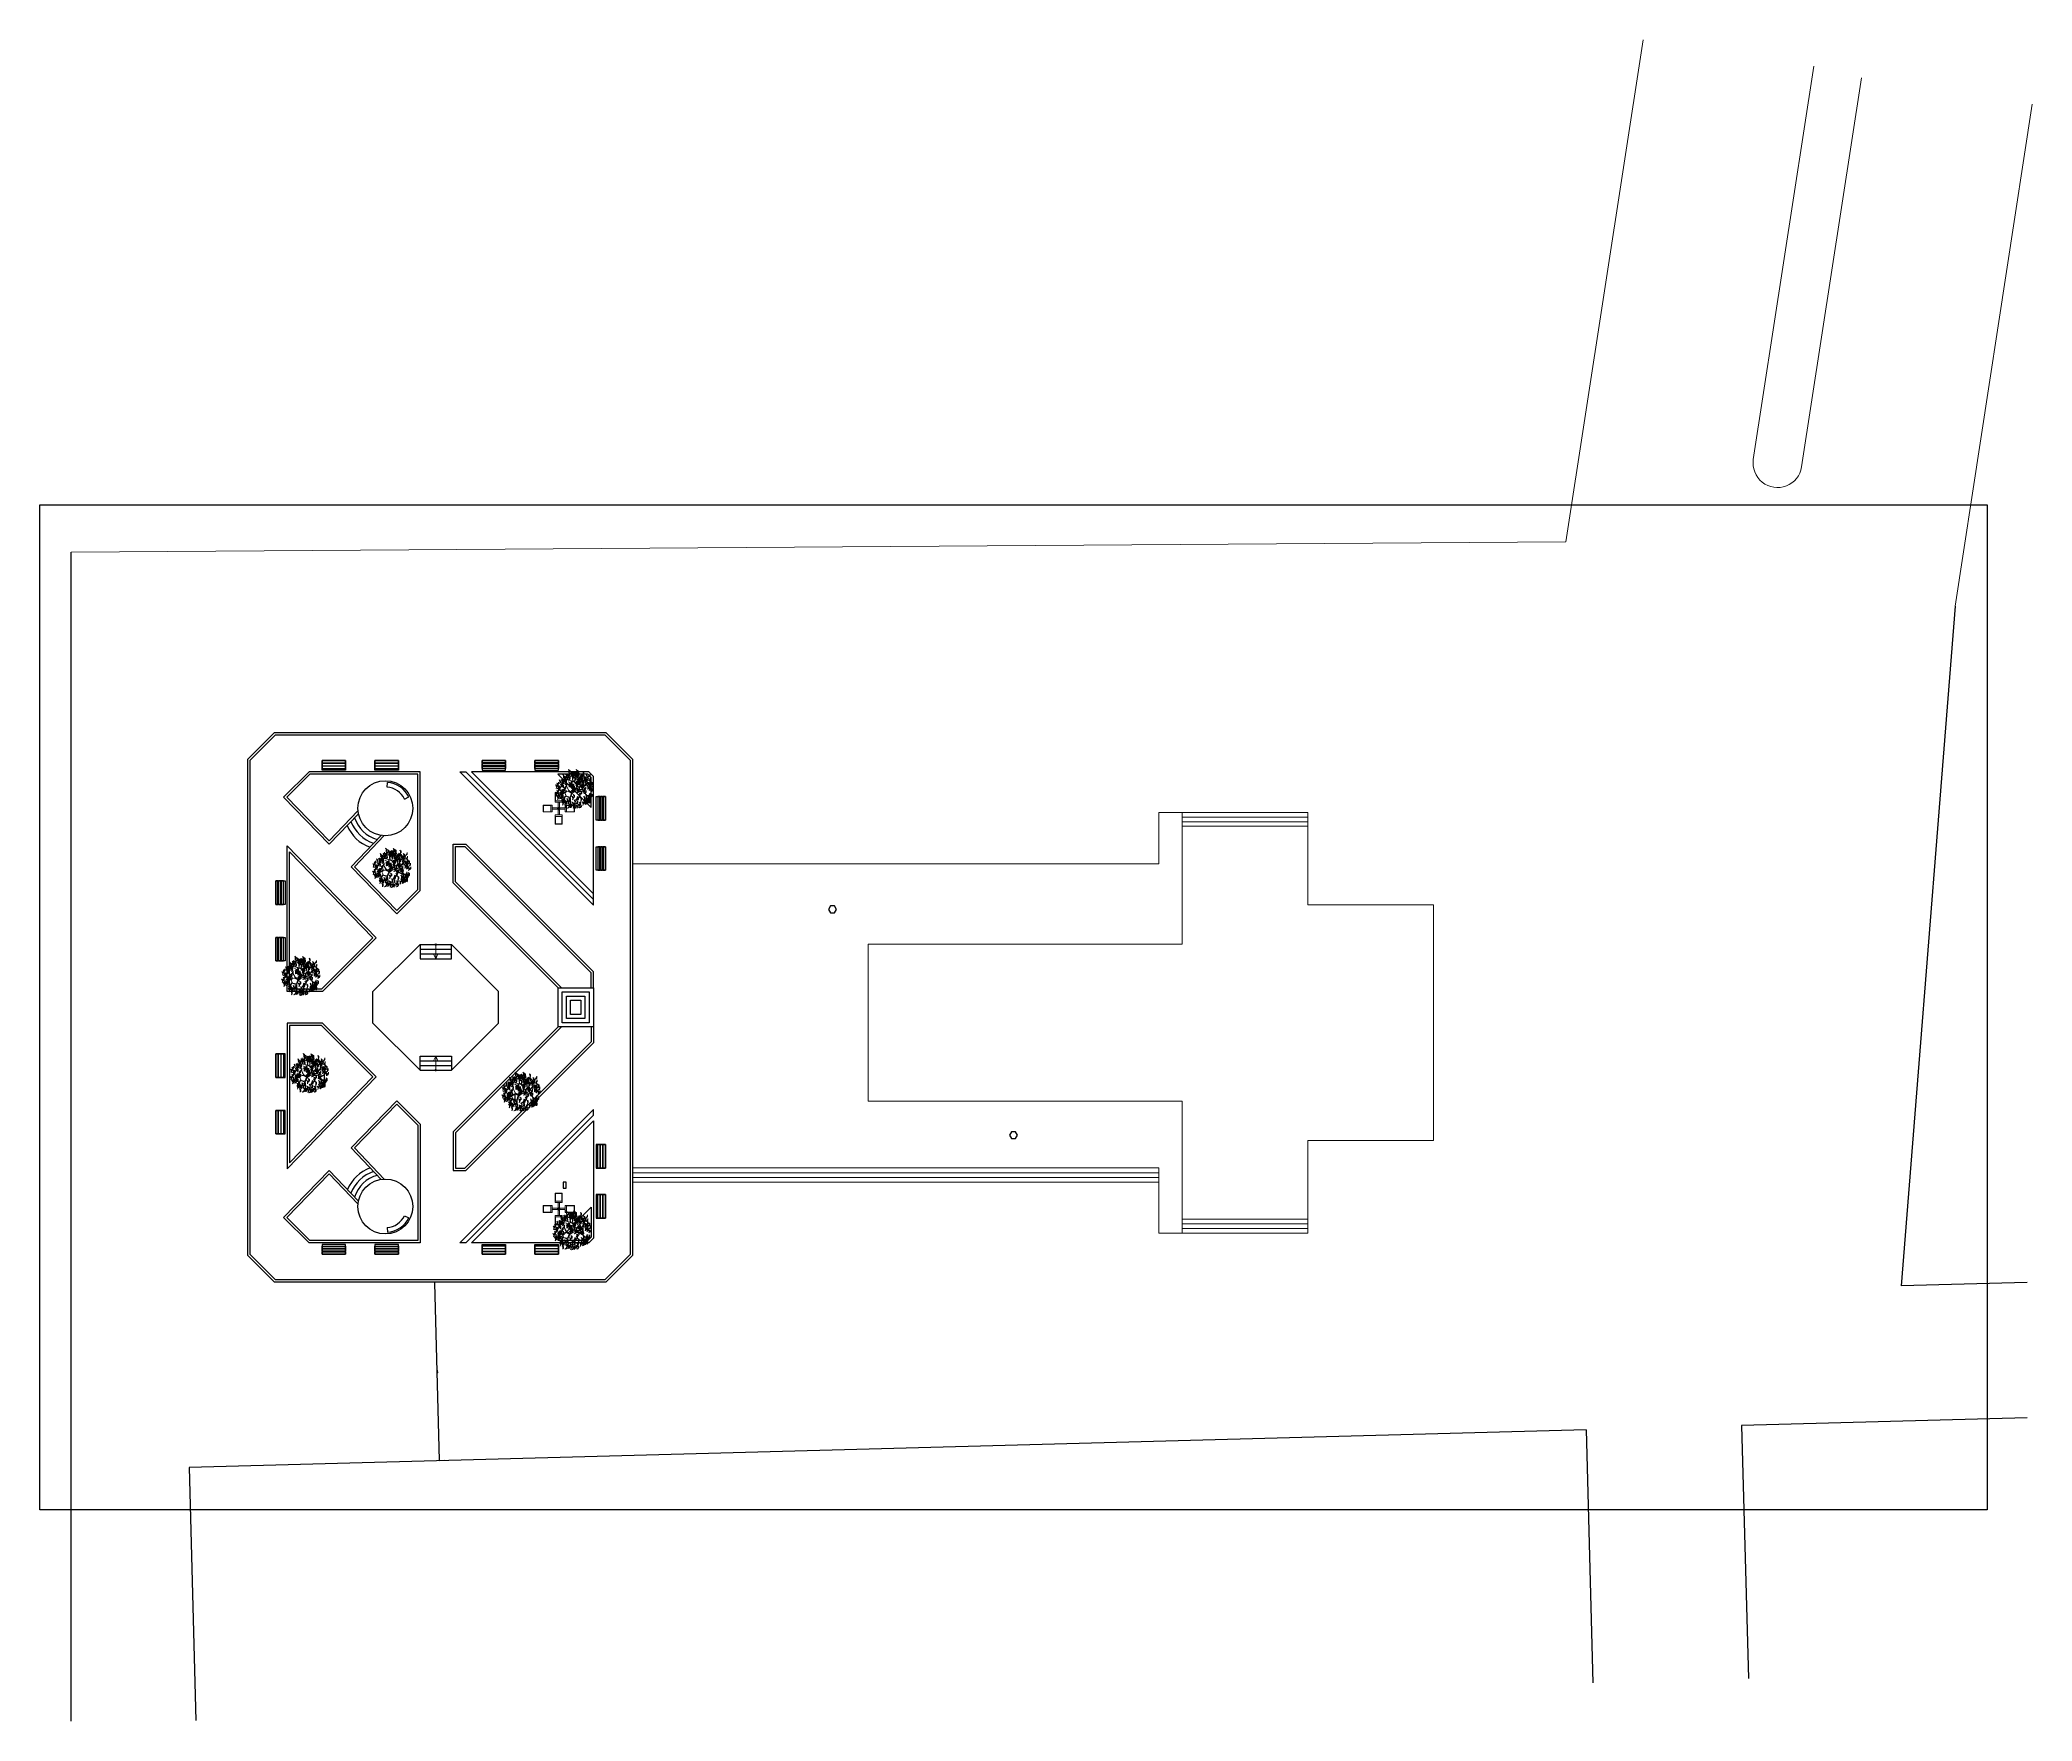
# Model space of a CAD drawing. Extents: x 387222 to 388513, y 9633222 to 9634061.
# Drawn here: x 387735 to 387861.8, y 9633501.3 to 9633608.4 of the extents above; entities that cross this region are included whole.
import ezdxf
from ezdxf.enums import TextEntityAlignment as Align

# ---------------------------------------------------------------- set-up
doc = ezdxf.new("R2010")
doc.units = 0
doc.header["$LTSCALE"] = 0.049213
doc.header["$PDSIZE"] = -2.5
doc.layers.get('Defpoints').update_dxf_attribs({"color": 8})
doc.layers.add('50-Legendas', color=1, linetype='Continuous')
doc.layers.add('MEIO-FIO', color=3, linetype='Continuous')
for name, color, linetype, lineweight in [('ARQ_ALVENARIA', 1, 'Continuous', 0), ('COTA', 7, 'Continuous', 9), ('Ele_postes_luz', 3, 'Continuous', 20), ('vegetais', 94, 'Continuous', 5)]:
    doc.layers.add(name, color=color, linetype=linetype, lineweight=lineweight)
doc.styles.add('r80', font='romans.shx')
doc.styles.add('RS20', font='romans.shx', dxfattribs={"height": 0.04})
doc.dimstyles.new('Cota 20', dxfattribs={"dimscale": 0.02, "dimtxt": 0.04, "dimasz": 1, "dimexe": 1.25, "dimexo": 0.625, "dimgap": 1, "dimtad": 1, "dimzin": 4, "dimdsep": 46, "dimtxsty": 'RS20', "dimblk": 'DOT', "dimcen": 0.1, "dimclrt": 2, "dimadec": 0, "dimazin": 0, "dimtfac": 1, "dimtix": 1, "dimtmove": 0, "dimatfit": 3, "dimldrblk": 'DOT', "dimfxl": 1, "dimarcsym": 0})

# ---------------------------------------------------------------- blocks, each defined once
blk = doc.blocks.new('cadnel00090222')
at = {"layer": 'Ele_postes_luz'}
blk.add_hatch(color=1, dxfattribs=at).paths.add_polyline_path([(0.07, 0, 1), (-0.07, 0, 1)])
for p, q in [((-1, 0.22), (-0.41, 0.22)), ((-1, -0.22), (-1, 0.22)), ((-0.41, 0.22), (-0.41, -0.22)), ((-0.41, 0.04), (-0.07, 0.04)), ((-0.22, 1), (0.22, 1)), ((-0.22, 0.41), (-0.22, 1)), ((0.22, 0.41), (-0.22, 0.41)), ((-0.07, -0.04), (-0.07, 0.04)), ((-0.04, 0.41), (-0.04, 0.07)), ((-0.04, 0.07), (0.04, 0.07)), ((0.04, 0.41), (0.04, 0.07)), ((0.07, 0.04), (0.07, -0.04)), ((0.41, 0.04), (0.07, 0.04)), ((0.22, 1), (0.22, 0.41)), ((0.41, -0.22), (0.41, 0.22)), ((0.41, 0.22), (1, 0.22)), ((1, 0.22), (1, -0.22)), ((-0.41, -0.22), (-1, -0.22)), ((-0.41, -0.04), (-0.07, -0.04)), ((-0.22, -0.41), (0.22, -0.41)), ((-0.22, -1), (-0.22, -0.41)), ((0.22, -1), (-0.22, -1)), ((-0.04, -0.41), (-0.04, -0.07)), ((0.04, -0.07), (-0.04, -0.07)), ((0.04, -0.41), (0.04, -0.07)), ((0.41, -0.04), (0.07, -0.04)), ((0.22, -0.41), (0.22, -1)), ((1, -0.22), (0.41, -0.22))]:
    blk.add_line(p, q, dxfattribs=at)
at = {"layer": 'Ele_postes_luz', "color": 1}
for p, q in [((-0.98, -0.2), (-0.98, 0.2)), ((-0.98, 0.2), (-0.5, 0.2)), ((-0.5, 0.2), (-0.5, -0.2)), ((-0.2, 0.5), (-0.2, 0.98)), ((-0.2, 0.98), (0.2, 0.98)), ((0.2, 0.5), (-0.2, 0.5)), ((0.2, 0.98), (0.2, 0.5)), ((0.5, -0.2), (0.5, 0.2)), ((0.5, 0.2), (0.98, 0.2)), ((0.98, 0.2), (0.98, -0.2)), ((-0.5, -0.2), (-0.98, -0.2)), ((-0.2, -0.5), (0.2, -0.5)), ((-0.2, -0.98), (-0.2, -0.5)), ((0.2, -0.98), (-0.2, -0.98)), ((0.2, -0.5), (0.2, -0.98)), ((0.98, -0.2), (0.5, -0.2))]:
    blk.add_line(p, q, dxfattribs=at)
blk.add_circle((0, 0), 0.074, dxfattribs=at)
blk = doc.blocks.new('cadnaq05010121')
at = {"layer": 'vegetais'}
for points in [[(-0.43, 1.27), (-0.4, 1.19), (-0.34, 1.14), (-0.23, 1.14), (-0.33, 1.17), (-0.39, 1.2), (-0.43, 1.27)], [(-0.4, 1.32), (-0.36, 1.28), (-0.28, 1.26), (-0.21, 1.3), (-0.18, 1.36), (-0.27, 1.31), (-0.32, 1.3), (-0.4, 1.31)], [(-0.2, 1.3), (-0.18, 1.22), (-0.11, 1.16), (0, 1.16), (-0.1, 1.19), (-0.16, 1.23), (-0.2, 1.29)], [(0.07, 1.31), (0.11, 1.28), (0.19, 1.26), (0.26, 1.29), (0.28, 1.35), (0.2, 1.3), (0.14, 1.29), (0.06, 1.31)], [(0.27, 1.29), (0.29, 1.21), (0.35, 1.15), (0.47, 1.16), (0.36, 1.19), (0.31, 1.22), (0.27, 1.29)], [(-1.22, 0.18), (-1.2, 0.1), (-1.14, 0.05), (-1.02, 0.05), (-1.13, 0.08), (-1.18, 0.11), (-1.22, 0.18)], [(-1.2, 0.23), (-1.15, 0.19), (-1.08, 0.17), (-1.01, 0.21), (-0.98, 0.27), (-1.06, 0.22), (-1.12, 0.21), (-1.2, 0.23)], [(-1.19, -0.01), (-1.13, -0.05), (-1.04, -0.05), (-0.98, 0.02), (-1.07, -0.01), (-1.13, -0.02), (-1.2, 0), (-1.18, -0.01)], [(-1.19, 0.6), (-1.17, 0.52), (-1.11, 0.46), (-0.99, 0.46), (-1.1, 0.49), (-1.15, 0.53), (-1.19, 0.59)], [(-1.17, 0.72), (-1.12, 0.69), (-1.03, 0.69), (-0.97, 0.76), (-1.06, 0.73), (-1.12, 0.72), (-1.18, 0.73), (-1.17, 0.72)], [(-1.15, 0.4), (-1.1, 0.36), (-1.01, 0.37), (-0.95, 0.44), (-1.04, 0.4), (-1.1, 0.39), (-1.16, 0.41), (-1.15, 0.4)], [(-1.14, 0.34), (-1.1, 0.3), (-1.02, 0.28), (-0.95, 0.32), (-0.93, 0.38), (-1.01, 0.33), (-1.07, 0.32), (-1.15, 0.34)], [(-1.08, 0.17), (-1.01, 0.1), (-0.91, 0.1), (-0.86, 0.18), (-0.92, 0.14), (-1, 0.13), (-1.08, 0.17)], [(-1.02, 0.28), (-0.96, 0.21), (-0.86, 0.21), (-0.81, 0.29), (-0.87, 0.25), (-0.94, 0.25), (-1.02, 0.28)], [(-1, 0.9), (-0.95, 0.87), (-0.88, 0.85), (-0.81, 0.88), (-0.78, 0.94), (-0.86, 0.89), (-0.92, 0.88), (-1, 0.9)], [(-0.96, 0.51), (-0.93, 0.43), (-0.87, 0.37), (-0.76, 0.37), (-0.86, 0.41), (-0.92, 0.44), (-0.96, 0.51)], [(-0.94, 0.75), (-0.89, 0.71), (-0.8, 0.71), (-0.74, 0.78), (-0.83, 0.75), (-0.89, 0.74), (-0.95, 0.75), (-0.94, 0.74)], [(-0.94, 0.67), (-0.89, 0.63), (-0.79, 0.64), (-0.73, 0.71), (-0.82, 0.67), (-0.88, 0.66), (-0.95, 0.68), (-0.93, 0.67)], [(-0.93, 0.68), (-0.89, 0.65), (-0.81, 0.63), (-0.74, 0.66), (-0.72, 0.72), (-0.8, 0.68), (-0.85, 0.67), (-0.93, 0.68)], [(-0.93, 0.55), (-0.89, 0.52), (-0.81, 0.5), (-0.74, 0.53), (-0.72, 0.59), (-0.8, 0.54), (-0.85, 0.53), (-0.93, 0.55)], [(-0.92, 0.08), (-0.9, 0), (-0.84, -0.06), (-0.72, -0.05), (-0.83, -0.02), (-0.88, 0.01), (-0.92, 0.08)], [(-0.9, -0.03), (-0.85, -0.07), (-0.76, -0.07), (-0.7, 0), (-0.79, -0.03), (-0.85, -0.04), (-0.91, -0.02), (-0.9, -0.03)], [(-0.9, 0.12), (-0.85, 0.09), (-0.77, 0.07), (-0.7, 0.1), (-0.68, 0.16), (-0.76, 0.11), (-0.82, 0.1), (-0.9, 0.12)], [(-0.88, 0.84), (-0.81, 0.78), (-0.71, 0.78), (-0.66, 0.85), (-0.72, 0.81), (-0.8, 0.81), (-0.88, 0.84)], [(-0.86, 0.86), (-0.84, 0.78), (-0.78, 0.72), (-0.66, 0.73), (-0.76, 0.76), (-0.82, 0.79), (-0.86, 0.86)], [(-0.83, 0.9), (-0.79, 0.87), (-0.71, 0.85), (-0.64, 0.88), (-0.62, 0.94), (-0.7, 0.9), (-0.76, 0.89), (-0.84, 0.9)], [(-0.81, 0.62), (-0.75, 0.56), (-0.64, 0.56), (-0.59, 0.63), (-0.66, 0.6), (-0.73, 0.59), (-0.81, 0.62)], [(-0.81, 0.49), (-0.75, 0.43), (-0.64, 0.43), (-0.59, 0.5), (-0.66, 0.46), (-0.73, 0.46), (-0.81, 0.49)], [(-0.73, 0.53), (-0.71, 0.45), (-0.64, 0.39), (-0.53, 0.4), (-0.63, 0.43), (-0.69, 0.46), (-0.73, 0.53)], [(-0.71, 0.84), (-0.65, 0.78), (-0.54, 0.78), (-0.5, 0.85), (-0.56, 0.82), (-0.63, 0.81), (-0.71, 0.84)], [(-0.69, 0.1), (-0.67, 0.02), (-0.61, -0.03), (-0.49, -0.03), (-0.6, 0), (-0.65, 0.03), (-0.69, 0.1)], [(-0.66, 0.27), (-0.61, 0.23), (-0.54, 0.21), (-0.46, 0.25), (-0.44, 0.31), (-0.52, 0.26), (-0.58, 0.25), (-0.66, 0.27)], [(-0.65, 1.22), (-0.6, 1.18), (-0.53, 1.16), (-0.46, 1.2), (-0.43, 1.26), (-0.51, 1.21), (-0.57, 1.2), (-0.65, 1.22)], [(-0.63, 0.88), (-0.61, 0.8), (-0.55, 0.75), (-0.43, 0.75), (-0.53, 0.78), (-0.59, 0.81), (-0.63, 0.88)], [(-0.6, 1.1), (-0.58, 1.02), (-0.52, 0.96), (-0.4, 0.97), (-0.51, 1), (-0.56, 1.03), (-0.6, 1.1)], [(-0.58, 1.14), (-0.53, 1.11), (-0.46, 1.09), (-0.38, 1.12), (-0.36, 1.18), (-0.44, 1.13), (-0.5, 1.12), (-0.58, 1.14)], [(-0.53, 1.15), (-0.46, 1.09), (-0.36, 1.09), (-0.31, 1.17), (-0.37, 1.13), (-0.45, 1.12), (-0.53, 1.15)], [(-0.53, 0.21), (-0.47, 0.14), (-0.37, 0.14), (-0.32, 0.22), (-0.38, 0.18), (-0.46, 0.17), (-0.53, 0.21)], [(-0.51, 0.89), (-0.46, 0.86), (-0.37, 0.86), (-0.31, 0.93), (-0.4, 0.9), (-0.46, 0.89), (-0.52, 0.9), (-0.51, 0.89)], [(-0.51, 1.06), (-0.49, 0.98), (-0.43, 0.92), (-0.31, 0.92), (-0.42, 0.95), (-0.47, 0.99), (-0.51, 1.05)], [(-0.44, 1.05), (-0.42, 0.97), (-0.36, 0.91), (-0.24, 0.92), (-0.35, 0.95), (-0.4, 0.98), (-0.44, 1.05)], [(-0.37, 1.12), (-0.35, 1.04), (-0.29, 0.99), (-0.17, 0.99), (-0.28, 1.02), (-0.33, 1.05), (-0.37, 1.12)], [(-0.29, 0.92), (-0.23, 0.88), (-0.14, 0.88), (-0.08, 0.95), (-0.17, 0.92), (-0.23, 0.91), (-0.3, 0.93), (-0.28, 0.92)], [(-0.29, 1.03), (-0.23, 0.97), (-0.13, 0.97), (-0.08, 1.04), (-0.14, 1.01), (-0.22, 1), (-0.29, 1.03)], [(-0.28, 1.25), (-0.22, 1.19), (-0.11, 1.19), (-0.06, 1.26), (-0.12, 1.23), (-0.2, 1.22), (-0.28, 1.25)], [(-0.28, 0.86), (-0.23, 0.82), (-0.15, 0.8), (-0.08, 0.84), (-0.06, 0.9), (-0.14, 0.85), (-0.2, 0.84), (-0.28, 0.85)], [(-0.24, 0.82), (-0.22, 0.74), (-0.16, 0.68), (-0.04, 0.68), (-0.15, 0.72), (-0.2, 0.75), (-0.24, 0.82)], [(-0.22, 0.86), (-0.17, 0.83), (-0.1, 0.81), (-0.02, 0.84), (0, 0.9), (-0.08, 0.85), (-0.14, 0.84), (-0.22, 0.86)], [(-0.21, 1.07), (-0.19, 0.99), (-0.13, 0.94), (-0.01, 0.94), (-0.12, 0.97), (-0.17, 1), (-0.21, 1.07)], [(-0.21, 0.01), (-0.19, -0.07), (-0.13, -0.13), (-0.01, -0.12), (-0.12, -0.09), (-0.17, -0.06), (-0.21, 0.01)], [(-0.09, 0.8), (-0.03, 0.74), (0.07, 0.74), (0.12, 0.81), (0.06, 0.77), (-0.02, 0.77), (-0.09, 0.8)], [(-0.09, 0.35), (-0.07, 0.27), (-0.01, 0.21), (0.11, 0.21), (0.01, 0.24), (-0.05, 0.28), (-0.09, 0.34)], [(-0.08, 1.12), (-0.02, 1.06), (0.08, 1.06), (0.13, 1.14), (0.07, 1.1), (0, 1.09), (-0.08, 1.12)], [(-0.08, 0.29), (-0.06, 0.21), (0.01, 0.15), (0.12, 0.16), (0.02, 0.19), (-0.04, 0.22), (-0.08, 0.29)], [(0, 1.15), (0.05, 1.11), (0.14, 1.12), (0.2, 1.18), (0.11, 1.15), (0.05, 1.14), (-0.01, 1.16), (0, 1.15)], [(-0.01, 0.84), (0.01, 0.76), (0.07, 0.7), (0.19, 0.71), (0.08, 0.74), (0.03, 0.77), (-0.01, 0.84)], [(0.01, 1.09), (0.05, 1.05), (0.13, 1.03), (0.2, 1.07), (0.22, 1.13), (0.14, 1.08), (0.08, 1.07), (0, 1.09)], [(0.04, 1.27), (0.06, 1.19), (0.12, 1.13), (0.24, 1.13), (0.13, 1.17), (0.08, 1.2), (0.04, 1.27)], [(0.05, 0.02), (0.09, -0.01), (0.17, -0.03), (0.24, 0), (0.26, 0.06), (0.18, 0.01), (0.13, 0), (0.05, 0.02)], [(0.06, 0.33), (0.12, 0.26), (0.22, 0.26), (0.27, 0.34), (0.21, 0.3), (0.14, 0.3), (0.06, 0.33)], [(0.07, 0.27), (0.13, 0.21), (0.24, 0.21), (0.29, 0.28), (0.22, 0.25), (0.15, 0.24), (0.07, 0.27)], [(0.12, 0.88), (0.17, 0.85), (0.26, 0.85), (0.32, 0.92), (0.23, 0.89), (0.17, 0.88), (0.11, 0.89), (0.12, 0.88)], [(0.13, 1.03), (0.19, 0.96), (0.3, 0.96), (0.34, 1.04), (0.28, 1), (0.21, 0.99), (0.13, 1.03)], [(0.14, 0.37), (0.16, 0.29), (0.22, 0.23), (0.34, 0.24), (0.23, 0.27), (0.18, 0.3), (0.14, 0.37)], [(0.15, 0.76), (0.17, 0.68), (0.24, 0.62), (0.35, 0.62), (0.25, 0.65), (0.19, 0.69), (0.15, 0.75)], [(0.16, 0.48), (0.21, 0.44), (0.3, 0.44), (0.36, 0.51), (0.27, 0.48), (0.21, 0.47), (0.15, 0.48), (0.16, 0.47)], [(0.15, 0.31), (0.17, 0.23), (0.24, 0.18), (0.35, 0.18), (0.25, 0.21), (0.19, 0.24), (0.15, 0.31)], [(0.17, 0.41), (0.21, 0.38), (0.29, 0.36), (0.36, 0.39), (0.38, 0.45), (0.3, 0.41), (0.24, 0.4), (0.16, 0.41)], [(0.19, 0.93), (0.24, 0.89), (0.33, 0.89), (0.39, 0.96), (0.3, 0.93), (0.24, 0.92), (0.18, 0.94), (0.19, 0.93)], [(0.19, 1.25), (0.25, 1.19), (0.35, 1.19), (0.4, 1.26), (0.34, 1.22), (0.27, 1.22), (0.19, 1.25)], [(0.28, 0.03), (0.35, -0.03), (0.45, -0.03), (0.5, 0.04), (0.44, 0), (0.36, 0), (0.28, 0.03)], [(0.29, 0.35), (0.35, 0.29), (0.45, 0.29), (0.5, 0.36), (0.44, 0.33), (0.37, 0.32), (0.29, 0.35)], [(0.3, 0.74), (0.36, 0.67), (0.47, 0.67), (0.52, 0.75), (0.45, 0.71), (0.38, 0.7), (0.3, 0.74)], [(0.3, -0.03), (0.35, -0.07), (0.43, -0.09), (0.5, -0.06), (0.52, 0.01), (0.44, -0.04), (0.38, -0.05), (0.3, -0.04)], [(0.35, 0.91), (0.4, 0.87), (0.49, 0.87), (0.55, 0.94), (0.46, 0.91), (0.4, 0.9), (0.34, 0.92), (0.35, 0.9)], [(0.36, 0.85), (0.4, 0.81), (0.48, 0.79), (0.55, 0.82), (0.57, 0.88), (0.49, 0.84), (0.43, 0.83), (0.35, 0.84)], [(0.39, 1.08), (0.44, 1.04), (0.53, 1.04), (0.6, 1.11), (0.51, 1.08), (0.45, 1.07), (0.38, 1.09), (0.39, 1.08)], [(0.38, 0.78), (0.4, 0.7), (0.46, 0.64), (0.58, 0.65), (0.48, 0.68), (0.42, 0.71), (0.38, 0.78)], [(0.41, 0.95), (0.47, 0.91), (0.56, 0.92), (0.62, 0.98), (0.53, 0.95), (0.47, 0.94), (0.4, 0.96), (0.42, 0.95)], [(0.42, 0.89), (0.47, 0.85), (0.55, 0.83), (0.62, 0.87), (0.64, 0.93), (0.56, 0.88), (0.5, 0.87), (0.42, 0.89)], [(0.48, 0.78), (0.54, 0.72), (0.65, 0.72), (0.69, 0.79), (0.63, 0.76), (0.56, 0.75), (0.48, 0.78)], [(0.55, 0.83), (0.61, 0.76), (0.71, 0.76), (0.76, 0.84), (0.7, 0.8), (0.62, 0.79), (0.55, 0.83)], [(0.56, 0.12), (0.61, 0.08), (0.7, 0.08), (0.76, 0.15), (0.67, 0.12), (0.61, 0.11), (0.55, 0.13), (0.56, 0.12)], [(0.59, 0.7), (0.61, 0.62), (0.67, 0.56), (0.79, 0.56), (0.68, 0.59), (0.63, 0.63), (0.59, 0.69)], [(0.59, 0.62), (0.63, 0.58), (0.71, 0.56), (0.78, 0.59), (0.81, 0.65), (0.73, 0.61), (0.67, 0.6), (0.59, 0.61)], [(0.59, 0.55), (0.61, 0.47), (0.67, 0.41), (0.79, 0.42), (0.69, 0.45), (0.63, 0.48), (0.59, 0.55)], [(0.61, 0.74), (0.65, 0.7), (0.73, 0.68), (0.8, 0.72), (0.83, 0.78), (0.75, 0.73), (0.69, 0.72), (0.61, 0.74)], [(0.62, 0.59), (0.66, 0.56), (0.74, 0.54), (0.81, 0.57), (0.83, 0.63), (0.75, 0.59), (0.69, 0.58), (0.61, 0.59)], [(0.63, 0), (0.67, -0.04), (0.75, -0.06), (0.82, -0.02), (0.84, 0.04), (0.76, -0.01), (0.7, -0.02), (0.62, 0)], [(0.69, 0.24), (0.73, 0.21), (0.81, 0.19), (0.88, 0.22), (0.91, 0.28), (0.83, 0.23), (0.77, 0.22), (0.69, 0.24)], [(0.71, 0.55), (0.78, 0.49), (0.88, 0.49), (0.93, 0.56), (0.87, 0.53), (0.79, 0.52), (0.71, 0.55)], [(0.74, 0.84), (0.79, 0.81), (0.88, 0.81), (0.94, 0.88), (0.85, 0.85), (0.79, 0.84), (0.73, 0.85), (0.74, 0.84)], [(0.73, 0.68), (0.8, 0.61), (0.9, 0.61), (0.95, 0.69), (0.89, 0.65), (0.81, 0.64), (0.73, 0.68)], [(0.74, 0.53), (0.8, 0.47), (0.9, 0.47), (0.95, 0.54), (0.89, 0.51), (0.82, 0.5), (0.74, 0.53)], [(0.75, 0.09), (0.8, 0.05), (0.89, 0.05), (0.95, 0.12), (0.86, 0.09), (0.8, 0.08), (0.74, 0.1), (0.75, 0.09)], [(0.76, 0.03), (0.8, -0.01), (0.88, -0.03), (0.95, 0.01), (0.97, 0.07), (0.89, 0.02), (0.83, 0.01), (0.75, 0.02)], [(0.81, 0.18), (0.88, 0.12), (0.98, 0.12), (1.03, 0.19), (0.97, 0.16), (0.89, 0.15), (0.81, 0.18)], [(0.82, 0.72), (0.84, 0.64), (0.9, 0.58), (1.01, 0.59), (0.91, 0.62), (0.85, 0.65), (0.82, 0.72)], [(0.82, 0.42), (0.84, 0.34), (0.9, 0.28), (1.02, 0.29), (0.91, 0.32), (0.86, 0.35), (0.82, 0.42)], [(0.84, 0.46), (0.89, 0.43), (0.97, 0.41), (1.04, 0.44), (1.06, 0.5), (0.98, 0.46), (0.92, 0.45), (0.84, 0.46)], [(0.85, 0.19), (0.9, 0.15), (1, 0.15), (1.06, 0.22), (0.97, 0.19), (0.91, 0.18), (0.84, 0.19), (0.86, 0.18)], [(0.85, 0.05), (0.9, 0.01), (1, 0.02), (1.06, 0.09), (0.97, 0.05), (0.91, 0.04), (0.84, 0.06), (0.86, 0.05)], [(0.9, 0.26), (0.95, 0.22), (1.04, 0.22), (1.11, 0.29), (1.02, 0.26), (0.96, 0.25), (0.89, 0.26), (0.91, 0.25)], [(0.91, 0.15), (0.96, 0.11), (1.05, 0.12), (1.11, 0.19), (1.02, 0.15), (0.96, 0.14), (0.9, 0.16), (0.91, 0.15)], [(0.92, 0.09), (0.96, 0.05), (1.04, 0.03), (1.11, 0.07), (1.13, 0.13), (1.05, 0.08), (1, 0.07), (0.92, 0.09)], [(0.97, 0.4), (1.03, 0.34), (1.13, 0.34), (1.18, 0.41), (1.12, 0.38), (1.05, 0.37), (0.97, 0.4)], [(1.04, 0.03), (1.1, -0.04), (1.21, -0.04), (1.26, 0.04), (1.19, 0), (1.12, 0), (1.04, 0.03)], [(1.06, 0.5), (1.12, 0.46), (1.21, 0.46), (1.27, 0.53), (1.18, 0.5), (1.12, 0.49), (1.05, 0.5), (1.07, 0.49)], [(-1.18, -0.16), (-1.16, -0.24), (-1.09, -0.3), (-0.98, -0.29), (-1.08, -0.26), (-1.14, -0.23), (-1.18, -0.16)], [(-1.15, -0.12), (-1.11, -0.15), (-1.03, -0.17), (-0.96, -0.14), (-0.94, -0.08), (-1.02, -0.12), (-1.07, -0.13), (-1.15, -0.12)], [(-1.03, -0.18), (-0.97, -0.24), (-0.86, -0.24), (-0.81, -0.17), (-0.88, -0.2), (-0.95, -0.21), (-1.03, -0.18)], [(-1.02, -0.39), (-0.97, -0.42), (-0.89, -0.44), (-0.82, -0.41), (-0.8, -0.35), (-0.88, -0.4), (-0.94, -0.41), (-1.02, -0.39)], [(-0.96, -0.54), (-0.91, -0.58), (-0.82, -0.58), (-0.75, -0.51), (-0.84, -0.54), (-0.9, -0.55), (-0.97, -0.53), (-0.95, -0.54)], [(-0.95, -0.14), (-0.93, -0.22), (-0.86, -0.27), (-0.75, -0.27), (-0.85, -0.24), (-0.91, -0.21), (-0.95, -0.14)], [(-0.95, -0.6), (-0.91, -0.64), (-0.83, -0.66), (-0.76, -0.62), (-0.73, -0.56), (-0.81, -0.61), (-0.87, -0.62), (-0.95, -0.61)], [(-0.9, -0.64), (-0.88, -0.72), (-0.82, -0.77), (-0.7, -0.77), (-0.8, -0.74), (-0.86, -0.71), (-0.9, -0.64)], [(-0.89, -0.45), (-0.83, -0.51), (-0.73, -0.51), (-0.68, -0.44), (-0.74, -0.47), (-0.82, -0.48), (-0.89, -0.45)], [(-0.87, -0.59), (-0.83, -0.63), (-0.75, -0.65), (-0.68, -0.61), (-0.66, -0.55), (-0.74, -0.6), (-0.8, -0.61), (-0.88, -0.59)], [(-0.86, -0.83), (-0.81, -0.87), (-0.72, -0.87), (-0.66, -0.8), (-0.75, -0.83), (-0.8, -0.84), (-0.87, -0.82), (-0.86, -0.83)], [(-0.83, -0.67), (-0.76, -0.73), (-0.66, -0.73), (-0.61, -0.66), (-0.67, -0.69), (-0.75, -0.7), (-0.83, -0.67)], [(-0.83, -0.8), (-0.76, -0.86), (-0.66, -0.86), (-0.61, -0.79), (-0.67, -0.82), (-0.75, -0.83), (-0.83, -0.8)], [(-0.75, -0.65), (-0.69, -0.72), (-0.58, -0.72), (-0.54, -0.64), (-0.6, -0.68), (-0.67, -0.69), (-0.75, -0.65)], [(-0.72, -0.27), (-0.66, -0.31), (-0.57, -0.31), (-0.51, -0.24), (-0.6, -0.27), (-0.66, -0.28), (-0.73, -0.26), (-0.71, -0.27)], [(-0.67, -0.07), (-0.62, -0.11), (-0.54, -0.13), (-0.47, -0.09), (-0.45, -0.03), (-0.53, -0.08), (-0.59, -0.09), (-0.67, -0.07)], [(-0.67, -0.61), (-0.65, -0.69), (-0.59, -0.75), (-0.47, -0.74), (-0.58, -0.71), (-0.63, -0.68), (-0.67, -0.61)], [(-0.65, -0.49), (-0.6, -0.52), (-0.51, -0.52), (-0.44, -0.45), (-0.53, -0.48), (-0.59, -0.49), (-0.66, -0.48), (-0.65, -0.49)], [(-0.63, -0.81), (-0.58, -0.84), (-0.49, -0.84), (-0.43, -0.77), (-0.52, -0.8), (-0.58, -0.81), (-0.64, -0.8), (-0.63, -0.81)], [(-0.62, -0.87), (-0.58, -0.9), (-0.5, -0.92), (-0.43, -0.89), (-0.41, -0.83), (-0.49, -0.88), (-0.54, -0.89), (-0.62, -0.87)], [(-0.54, -0.13), (-0.48, -0.2), (-0.38, -0.2), (-0.33, -0.12), (-0.39, -0.16), (-0.47, -0.17), (-0.54, -0.13)], [(-0.5, -0.93), (-0.44, -0.99), (-0.33, -0.99), (-0.28, -0.92), (-0.35, -0.96), (-0.42, -0.96), (-0.5, -0.93)], [(-0.43, -0.19), (-0.39, -0.23), (-0.31, -0.25), (-0.24, -0.21), (-0.22, -0.15), (-0.3, -0.2), (-0.36, -0.21), (-0.44, -0.2)], [(-0.43, -0.7), (-0.41, -0.78), (-0.35, -0.84), (-0.23, -0.83), (-0.34, -0.8), (-0.39, -0.77), (-0.43, -0.7)], [(-0.31, -0.26), (-0.25, -0.32), (-0.15, -0.32), (-0.1, -0.25), (-0.16, -0.28), (-0.23, -0.29), (-0.31, -0.26)], [(-0.26, -0.47), (-0.24, -0.55), (-0.18, -0.61), (-0.06, -0.6), (-0.17, -0.57), (-0.22, -0.54), (-0.26, -0.47)], [(-0.23, -0.43), (-0.19, -0.46), (-0.11, -0.48), (-0.04, -0.45), (-0.02, -0.39), (-0.1, -0.44), (-0.16, -0.45), (-0.24, -0.43)], [(-0.14, -0.94), (-0.09, -0.98), (-0.01, -1), (0.06, -0.96), (0.08, -0.9), (0, -0.95), (-0.06, -0.96), (-0.14, -0.94)], [(-0.11, -0.49), (-0.05, -0.55), (0.05, -0.55), (0.1, -0.48), (0.04, -0.51), (-0.03, -0.52), (-0.11, -0.49)], [(-0.11, -0.94), (-0.09, -1.02), (-0.02, -1.08), (0.09, -1.07), (-0.01, -1.04), (-0.07, -1.01), (-0.11, -0.94)], [(-0.05, -0.81), (0.01, -0.85), (0.1, -0.85), (0.16, -0.78), (0.07, -0.81), (0.01, -0.82), (-0.06, -0.8), (-0.04, -0.81)], [(-0.04, -0.84), (0, -0.88), (0.08, -0.9), (0.15, -0.86), (0.17, -0.8), (0.09, -0.85), (0.04, -0.86), (-0.04, -0.84)], [(-0.02, -0.14), (0.03, -0.17), (0.12, -0.17), (0.19, -0.1), (0.1, -0.13), (0.04, -0.14), (-0.03, -0.13), (-0.02, -0.14)], [(-0.03, -0.45), (-0.01, -0.53), (0.05, -0.58), (0.17, -0.58), (0.06, -0.55), (0.01, -0.52), (-0.03, -0.45)], [(0.01, -0.71), (0.06, -0.75), (0.15, -0.75), (0.21, -0.68), (0.12, -0.71), (0.07, -0.72), (0, -0.7), (0.01, -0.71)], [(0.07, -0.31), (0.13, -0.37), (0.24, -0.37), (0.28, -0.3), (0.22, -0.33), (0.15, -0.34), (0.07, -0.31)], [(0.11, -0.26), (0.17, -0.32), (0.28, -0.32), (0.33, -0.25), (0.27, -0.29), (0.19, -0.29), (0.11, -0.26)], [(0.12, -0.92), (0.14, -1), (0.21, -1.06), (0.32, -1.05), (0.22, -1.02), (0.16, -0.99), (0.12, -0.92)], [(0.15, -0.12), (0.17, -0.2), (0.23, -0.26), (0.35, -0.26), (0.24, -0.22), (0.19, -0.19), (0.15, -0.12)], [(0.17, -0.37), (0.22, -0.41), (0.31, -0.4), (0.37, -0.33), (0.28, -0.37), (0.22, -0.38), (0.16, -0.36), (0.17, -0.37)], [(0.18, -0.79), (0.23, -0.83), (0.33, -0.82), (0.39, -0.76), (0.3, -0.79), (0.24, -0.8), (0.17, -0.78), (0.19, -0.79)], [(0.19, -0.85), (0.24, -0.89), (0.31, -0.91), (0.39, -0.87), (0.41, -0.81), (0.33, -0.86), (0.27, -0.87), (0.19, -0.85)], [(0.23, -0.58), (0.28, -0.62), (0.38, -0.62), (0.44, -0.55), (0.35, -0.58), (0.29, -0.59), (0.22, -0.58), (0.24, -0.59)], [(0.24, -0.69), (0.29, -0.73), (0.38, -0.72), (0.44, -0.66), (0.35, -0.69), (0.3, -0.7), (0.23, -0.68), (0.24, -0.69)], [(0.25, -0.75), (0.29, -0.79), (0.37, -0.81), (0.44, -0.77), (0.46, -0.71), (0.38, -0.76), (0.33, -0.77), (0.25, -0.75)], [(0.27, -0.94), (0.33, -1), (0.44, -1), (0.49, -0.93), (0.42, -0.96), (0.35, -0.97), (0.27, -0.94)], [(0.37, -0.21), (0.42, -0.25), (0.52, -0.25), (0.58, -0.18), (0.49, -0.21), (0.43, -0.22), (0.36, -0.2), (0.38, -0.21)], [(0.37, -0.81), (0.43, -0.88), (0.54, -0.88), (0.59, -0.8), (0.52, -0.84), (0.45, -0.85), (0.37, -0.81)], [(0.4, -0.34), (0.45, -0.38), (0.54, -0.38), (0.6, -0.31), (0.51, -0.34), (0.45, -0.35), (0.39, -0.34), (0.4, -0.35)], [(0.4, -0.41), (0.45, -0.44), (0.53, -0.46), (0.6, -0.43), (0.62, -0.37), (0.54, -0.42), (0.48, -0.42), (0.4, -0.41)], [(0.43, -0.1), (0.49, -0.16), (0.59, -0.16), (0.64, -0.09), (0.58, -0.12), (0.5, -0.13), (0.43, -0.1)], [(0.46, -0.56), (0.51, -0.6), (0.6, -0.6), (0.67, -0.53), (0.58, -0.56), (0.52, -0.57), (0.45, -0.55), (0.47, -0.56)], [(0.47, -0.62), (0.51, -0.66), (0.59, -0.68), (0.66, -0.64), (0.69, -0.58), (0.61, -0.63), (0.55, -0.64), (0.47, -0.63)], [(0.53, -0.23), (0.55, -0.31), (0.62, -0.37), (0.73, -0.36), (0.63, -0.33), (0.57, -0.3), (0.53, -0.23)], [(0.53, -0.47), (0.59, -0.53), (0.69, -0.53), (0.74, -0.46), (0.68, -0.49), (0.6, -0.5), (0.53, -0.47)], [(0.56, -0.19), (0.6, -0.22), (0.68, -0.24), (0.75, -0.21), (0.77, -0.15), (0.69, -0.19), (0.64, -0.2), (0.56, -0.19)], [(0.57, -0.59), (0.59, -0.67), (0.65, -0.73), (0.77, -0.73), (0.66, -0.69), (0.61, -0.66), (0.57, -0.59)], [(0.57, -0.74), (0.59, -0.82), (0.66, -0.87), (0.77, -0.87), (0.67, -0.84), (0.61, -0.81), (0.57, -0.74)], [(0.59, -0.01), (0.61, -0.09), (0.67, -0.15), (0.79, -0.14), (0.68, -0.11), (0.63, -0.08), (0.59, -0.01)], [(0.6, -0.19), (0.65, -0.22), (0.75, -0.22), (0.81, -0.15), (0.72, -0.18), (0.66, -0.19), (0.59, -0.18), (0.61, -0.19)], [(0.59, -0.55), (0.64, -0.58), (0.72, -0.6), (0.79, -0.57), (0.81, -0.51), (0.73, -0.56), (0.67, -0.57), (0.59, -0.55)], [(0.6, -0.04), (0.62, -0.12), (0.69, -0.18), (0.8, -0.18), (0.7, -0.15), (0.64, -0.11), (0.6, -0.05)], [(0.6, -0.69), (0.64, -0.73), (0.72, -0.75), (0.79, -0.71), (0.81, -0.65), (0.73, -0.7), (0.68, -0.71), (0.6, -0.7)], [(0.61, -0.25), (0.66, -0.28), (0.73, -0.3), (0.8, -0.27), (0.83, -0.21), (0.75, -0.26), (0.69, -0.27), (0.61, -0.25)], [(0.68, -0.25), (0.74, -0.31), (0.85, -0.31), (0.9, -0.24), (0.83, -0.27), (0.76, -0.28), (0.68, -0.25)], [(0.72, -0.44), (0.77, -0.48), (0.86, -0.48), (0.92, -0.41), (0.83, -0.44), (0.77, -0.45), (0.71, -0.43), (0.72, -0.45)], [(0.72, -0.61), (0.78, -0.67), (0.88, -0.67), (0.93, -0.6), (0.87, -0.64), (0.79, -0.64), (0.72, -0.61)], [(0.73, -0.31), (0.8, -0.37), (0.9, -0.37), (0.95, -0.3), (0.89, -0.34), (0.81, -0.34), (0.73, -0.31)], [(0.74, -0.03), (0.8, -0.09), (0.9, -0.09), (0.95, -0.02), (0.89, -0.05), (0.82, -0.06), (0.74, -0.03)], [(0.8, -0.71), (0.82, -0.79), (0.89, -0.85), (1, -0.85), (0.9, -0.82), (0.84, -0.78), (0.8, -0.72)], [(0.83, -0.02), (0.85, -0.1), (0.91, -0.16), (1.03, -0.15), (0.93, -0.12), (0.87, -0.09), (0.83, -0.02)], [(0.88, -0.04), (0.94, -0.1), (1.05, -0.1), (1.09, -0.03), (1.03, -0.06), (0.96, -0.07), (0.88, -0.04)], [(0.95, -0.42), (1, -0.46), (1.09, -0.46), (1.15, -0.39), (1.06, -0.42), (1, -0.43), (0.94, -0.41), (0.95, -0.42)], [(0.99, -0.07), (1.05, -0.14), (1.15, -0.14), (1.2, -0.06), (1.14, -0.1), (1.06, -0.1), (0.99, -0.07)]]:
    blk.add_lwpolyline(points, dxfattribs=at)
at = {"layer": 'vegetais', "color": 34}
for points in [[(-0.09, -0.01), (-0.14, 0.13), (-0.25, 0.27), (-0.53, 0.41), (-0.81, 0.37), (-0.55, 0.42), (-0.44, 0.69), (-0.59, 0.82), (-0.41, 0.68), (-0.18, 0.78), (-0.44, 0.66), (-0.49, 0.42), (-0.23, 0.33), (-0.12, 0.54), (-0.15, 0.69), (-0.1, 0.51), (0.2, 0.65), (-0.07, 0.49), (-0.17, 0.32), (-0.08, 0.19), (-0.02, 0.08), (0.19, 0.13), (0.4, 0.39), (0.49, 0.55), (0.42, 0.38), (0.02, 0.04), (-0.02, -0.07), (0.02, -0.32), (0.36, -0.59), (0.04, -0.38), (-0.25, -0.55), (-0.38, -0.65), (-0.39, -0.95), (-0.44, -0.64), (-0.71, -0.59), (-0.4, -0.6), (-0.18, -0.49), (-0.11, -0.39), (-0.15, -0.11), (-0.06, -0.04)], [(-0.06, -0.03), (-0.1, 0.06), (-0.12, 0.14), (-0.14, 0.21), (-0.23, 0.26), (-0.27, 0.3), (-0.35, 0.32), (-0.41, 0.36), (-0.48, 0.4), (-0.55, 0.42), (-0.61, 0.4)], [(0, 0.06), (-0.06, 0.15), (-0.11, 0.22), (-0.13, 0.26), (-0.18, 0.32), (-0.15, 0.41), (-0.11, 0.5), (-0.05, 0.5)], [(-0.08, 0.13), (-0.03, 0.09), (0.07, 0.09), (0.13, 0.16), (0.04, 0.13), (-0.02, 0.12), (-0.09, 0.14), (-0.07, 0.13)], [(-0.01, -0.11), (0.02, -0.08), (0.05, -0.05), (0.13, -0.04), (0.25, -0.05), (0.35, -0.11), (0.54, -0.09), (0.72, 0.01)], [(0, 0), (0.05, -0.01), (0.14, 0.02), (0.3, 0.01), (0.47, 0.14), (0.59, 0.49), (0.53, 0.25), (0.85, 0.29), (0.57, 0.24), (0.54, 0.23), (0.49, 0.12), (0.42, 0.05), (0.28, -0.06)], [(-0.06, -0.04), (-0.11, -0.11), (-0.13, -0.15), (-0.13, -0.21), (-0.11, -0.28), (-0.09, -0.36), (-0.12, -0.43)], [(-0.06, -0.06), (-0.06, -0.13), (-0.07, -0.17), (-0.02, -0.26), (0, -0.34), (0.09, -0.41)]]:
    blk.add_lwpolyline(points, dxfattribs=at)
blk = doc.blocks.new('cvg_id16')
for p, q in [((0, 0), (0.75, 0.43)), ((0.75, -0.43), (0, 0)), ((0.75, 0.43), (0.75, -0.43))]:
    blk.add_line(p, q)
at = {"color": 3, "style": 'r80'}
for tag, p in [('ID15_A', (0.55, 0)), ('ID15_B', (0.95, 0))]:
    blk.add_attdef(tag, text='', height=0.2, rotation=90, dxfattribs=at).set_placement(p, align=Align.MIDDLE)
blk = doc.blocks.new('cvg_id9')
blk.add_lwpolyline([(0.38, -0.19), (0.38, 0.19), (-0.38, 0.19), (-0.38, -0.19)], close=True)
at = {"color": 3, "style": 'r80'}
blk.add_attdef('ID9_A', text='', height=0.2, dxfattribs=at).set_placement((0, 0), align=Align.MIDDLE)
blk = doc.blocks.new('cvg_id14')
blk.add_lwpolyline([(0.43, 0.25), (0, 0.5), (-0.43, 0.25), (-0.43, -0.25), (0, -0.5), (0.43, -0.25)], close=True)
at = {"color": 3, "style": 'r80'}
blk.add_attdef('ID14_A', text='', height=0.2, dxfattribs=at).set_placement((0, 0), align=Align.MIDDLE)
blk = doc.blocks.new('_Dot')
at = {"color": 0, "linetype": 'ByBlock', "lineweight": -2}
blk.add_line((-0.5, 0), (-1, 0), dxfattribs=at)
at = {"color": 0, "linetype": 'ByBlock', "const_width": 0.5}
blk.add_lwpolyline([(-0.25, 0, 1), (0.25, 0, 1)], format="xyb", close=True, dxfattribs=at)
blk = doc.blocks.new('*D177')
at = {"color": 0, "lineweight": -2, "transparency": 16777216}
for p, q in [((387760.44, 9633529.26), (387760.06, 9633529.25)), ((387760.09, 9633529.23), (387760.39, 9633517.91)), ((387760.74, 9633517.9), (387760.37, 9633517.89))]:
    blk.add_line(p, q, dxfattribs=at)
at = {"layer": 'Defpoints', "color": 0, "transparency": 16777216}
for p in [(387760.45, 9633529.26), (387760.76, 9633517.9), (387760.4, 9633517.89)]:
    blk.add_point(p, dxfattribs=at)
at = {"color": 0, "lineweight": -2, "transparency": 16777216, "xscale": 0.02, "yscale": 0.02, "zscale": 0.02}
for p, rotation in [((387760.09, 9633529.25), 91.5417149556887), ((387760.4, 9633517.89), 271.5417149556887)]:
    blk.add_blockref('_Dot', p, dxfattribs=dict(at, rotation=rotation))
at = {"color": 2, "transparency": 16777216, "insert": (387760.28, 9633523.57), "char_height": 0.04, "attachment_point": 5, "rotation": 271.5417, "style": 'RS20'}
blk.add_mtext('11.37', dxfattribs=at)

msp = doc.modelspace()

# ---------------------------------------------------------------- linework, layer by layer
for p, q in [((387736.952, 9633501.305), (387736.952, 9633575.764)), ((387856.91, 9633572.314), (387853.472, 9633529.035)), ((387757.068, 9633560.792), (387757.094, 9633561.091)), ((387770.202, 9633553.264), (387761.702, 9633561.764)), ((387761.702, 9633561.764), (387762.069, 9633561.764)), ((387770.202, 9633553.632), (387762.069, 9633561.764)), ((387758.169, 9633560.032), (387758.44, 9633560.162)), ((387770.202, 9633553.264), (387770.202, 9633554)), ((387759.162, 9633550.764), (387761.162, 9633550.764)), ((387759.162, 9633550.464), (387761.162, 9633550.464)), ((387759.162, 9633550.164), (387761.162, 9633550.164)), ((387759.162, 9633543.364), (387761.162, 9633543.364)), ((387759.162, 9633543.064), (387761.162, 9633543.064)), ((387759.162, 9633542.764), (387761.162, 9633542.764)), ((387759.162, 9633542.764), (387761.162, 9633542.764)), ((387770.202, 9633540.264), (387761.702, 9633531.764)), ((387770.202, 9633539.896), (387762.069, 9633531.764)), ((387770.202, 9633539.896), (387770.202, 9633540.264)), ((387758.169, 9633533.496), (387758.44, 9633533.366)), ((387757.068, 9633532.736), (387757.094, 9633532.437)), ((387762.069, 9633531.764), (387761.702, 9633531.764)), ((387861.51, 9633529.251), (387853.472, 9633529.035)), ((387861.51, 9633520.615), (387843.316, 9633520.125)), ((387833.419, 9633519.859), (387744.452, 9633517.464)), ((387833.419, 9633519.859), (387833.853, 9633503.745)), ((387843.316, 9633520.125), (387843.75, 9633504.012)), ((387744.452, 9633517.464), (387744.885, 9633501.351))]:
    msp.add_line(p, q)
for points in [[(387858.952, 9633514.764), (387734.952, 9633514.764), (387734.952, 9633578.764), (387858.952, 9633578.764)], [(387754.422, 9633561.877), (387752.922, 9633561.877), (387752.922, 9633562.477), (387754.422, 9633562.477)], [(387752.922, 9633562.477), (387752.922, 9633562.334), (387754.422, 9633562.334), (387754.422, 9633562.477)], [(387757.789, 9633561.877), (387756.289, 9633561.877), (387756.289, 9633562.477), (387757.789, 9633562.477)], [(387756.289, 9633562.477), (387756.289, 9633562.334), (387757.789, 9633562.334), (387757.789, 9633562.477)], [(387763.114, 9633561.877), (387764.614, 9633561.877), (387764.614, 9633562.477), (387763.114, 9633562.477)], [(387764.614, 9633562.477), (387764.614, 9633562.334), (387763.114, 9633562.334), (387763.114, 9633562.477)], [(387766.482, 9633561.877), (387767.982, 9633561.877), (387767.982, 9633562.477), (387766.482, 9633562.477)], [(387767.982, 9633562.477), (387767.982, 9633562.334), (387766.482, 9633562.334), (387766.482, 9633562.477)], [(387752.922, 9633562.295), (387752.922, 9633562.152), (387754.422, 9633562.152), (387754.422, 9633562.295)], [(387752.922, 9633562.125), (387752.922, 9633561.982), (387754.422, 9633561.982), (387754.422, 9633562.125)], [(387756.289, 9633562.295), (387756.289, 9633562.152), (387757.789, 9633562.152), (387757.789, 9633562.295)], [(387756.289, 9633562.125), (387756.289, 9633561.982), (387757.789, 9633561.982), (387757.789, 9633562.125)], [(387764.614, 9633562.295), (387764.614, 9633562.152), (387763.114, 9633562.152), (387763.114, 9633562.295)], [(387764.614, 9633562.125), (387764.614, 9633561.982), (387763.114, 9633561.982), (387763.114, 9633562.125)], [(387767.982, 9633562.295), (387767.982, 9633562.152), (387766.482, 9633562.152), (387766.482, 9633562.295)], [(387767.982, 9633562.125), (387767.982, 9633561.982), (387766.482, 9633561.982), (387766.482, 9633562.125)], [(387770.373, 9633558.69), (387770.373, 9633560.19), (387770.973, 9633560.19), (387770.973, 9633558.69)], [(387770.621, 9633560.19), (387770.478, 9633560.19), (387770.478, 9633558.69), (387770.621, 9633558.69)], [(387770.791, 9633560.19), (387770.648, 9633560.19), (387770.648, 9633558.69), (387770.791, 9633558.69)], [(387770.973, 9633560.19), (387770.83, 9633560.19), (387770.83, 9633558.69), (387770.973, 9633558.69)], [(387770.373, 9633555.497), (387770.373, 9633556.997), (387770.973, 9633556.997), (387770.973, 9633555.497)], [(387770.621, 9633556.997), (387770.478, 9633556.997), (387770.478, 9633555.497), (387770.621, 9633555.497)], [(387770.791, 9633556.997), (387770.648, 9633556.997), (387770.648, 9633555.497), (387770.791, 9633555.497)], [(387770.973, 9633556.997), (387770.83, 9633556.997), (387770.83, 9633555.497), (387770.973, 9633555.497)], [(387750.574, 9633554.823), (387750.574, 9633553.323), (387749.974, 9633553.323), (387749.974, 9633554.823)], [(387749.974, 9633553.323), (387750.117, 9633553.323), (387750.117, 9633554.823), (387749.974, 9633554.823)], [(387750.156, 9633553.323), (387750.299, 9633553.323), (387750.299, 9633554.823), (387750.156, 9633554.823)], [(387750.326, 9633553.323), (387750.469, 9633553.323), (387750.469, 9633554.823), (387750.326, 9633554.823)], [(387750.574, 9633551.224), (387750.574, 9633549.724), (387749.974, 9633549.724), (387749.974, 9633551.224)], [(387749.974, 9633549.724), (387750.117, 9633549.724), (387750.117, 9633551.224), (387749.974, 9633551.224)], [(387750.156, 9633549.724), (387750.299, 9633549.724), (387750.299, 9633551.224), (387750.156, 9633551.224)], [(387750.326, 9633549.724), (387750.469, 9633549.724), (387750.469, 9633551.224), (387750.326, 9633551.224)], [(387750.574, 9633542.305), (387750.574, 9633543.805), (387749.974, 9633543.805), (387749.974, 9633542.305)], [(387749.974, 9633543.805), (387750.117, 9633543.805), (387750.117, 9633542.305), (387749.974, 9633542.305)], [(387750.156, 9633543.805), (387750.299, 9633543.805), (387750.299, 9633542.305), (387750.156, 9633542.305)], [(387750.326, 9633543.805), (387750.469, 9633543.805), (387750.469, 9633542.305), (387750.326, 9633542.305)], [(387750.574, 9633538.706), (387750.574, 9633540.206), (387749.974, 9633540.206), (387749.974, 9633538.706)], [(387749.974, 9633540.206), (387750.117, 9633540.206), (387750.117, 9633538.706), (387749.974, 9633538.706)], [(387750.156, 9633540.206), (387750.299, 9633540.206), (387750.299, 9633538.706), (387750.156, 9633538.706)], [(387750.326, 9633540.206), (387750.469, 9633540.206), (387750.469, 9633538.706), (387750.326, 9633538.706)], [(387770.373, 9633538.031), (387770.373, 9633536.531), (387770.973, 9633536.531), (387770.973, 9633538.031)], [(387770.621, 9633536.531), (387770.478, 9633536.531), (387770.478, 9633538.031), (387770.621, 9633538.031)], [(387770.791, 9633536.531), (387770.648, 9633536.531), (387770.648, 9633538.031), (387770.791, 9633538.031)], [(387770.973, 9633536.531), (387770.83, 9633536.531), (387770.83, 9633538.031), (387770.973, 9633538.031)], [(387770.373, 9633534.838), (387770.373, 9633533.338), (387770.973, 9633533.338), (387770.973, 9633534.838)], [(387770.621, 9633533.338), (387770.478, 9633533.338), (387770.478, 9633534.838), (387770.621, 9633534.838)], [(387770.791, 9633533.338), (387770.648, 9633533.338), (387770.648, 9633534.838), (387770.791, 9633534.838)], [(387770.973, 9633533.338), (387770.83, 9633533.338), (387770.83, 9633534.838), (387770.973, 9633534.838)], [(387754.422, 9633531.652), (387752.922, 9633531.652), (387752.922, 9633531.052), (387754.422, 9633531.052)], [(387752.922, 9633531.403), (387752.922, 9633531.546), (387754.422, 9633531.546), (387754.422, 9633531.403)], [(387752.922, 9633531.233), (387752.922, 9633531.376), (387754.422, 9633531.376), (387754.422, 9633531.233)], [(387752.922, 9633531.052), (387752.922, 9633531.194), (387754.422, 9633531.194), (387754.422, 9633531.052)], [(387757.789, 9633531.652), (387756.289, 9633531.652), (387756.289, 9633531.052), (387757.789, 9633531.052)], [(387756.289, 9633531.403), (387756.289, 9633531.546), (387757.789, 9633531.546), (387757.789, 9633531.403)], [(387756.289, 9633531.233), (387756.289, 9633531.376), (387757.789, 9633531.376), (387757.789, 9633531.233)], [(387756.289, 9633531.052), (387756.289, 9633531.194), (387757.789, 9633531.194), (387757.789, 9633531.052)], [(387763.114, 9633531.652), (387764.614, 9633531.652), (387764.614, 9633531.052), (387763.114, 9633531.052)], [(387764.614, 9633531.403), (387764.614, 9633531.546), (387763.114, 9633531.546), (387763.114, 9633531.403)], [(387764.614, 9633531.233), (387764.614, 9633531.376), (387763.114, 9633531.376), (387763.114, 9633531.233)], [(387764.614, 9633531.052), (387764.614, 9633531.194), (387763.114, 9633531.194), (387763.114, 9633531.052)], [(387766.482, 9633531.652), (387767.982, 9633531.652), (387767.982, 9633531.052), (387766.482, 9633531.052)], [(387767.982, 9633531.403), (387767.982, 9633531.546), (387766.482, 9633531.546), (387766.482, 9633531.403)], [(387767.982, 9633531.233), (387767.982, 9633531.376), (387766.482, 9633531.376), (387766.482, 9633531.233)], [(387767.982, 9633531.052), (387767.982, 9633531.194), (387766.482, 9633531.194), (387766.482, 9633531.052)]]:
    msp.add_lwpolyline(points, close=True)
for centre, radius, start, end in [((387756.953, 9633559.447), 1.65, 25.67035, 85.08236), ((387756.953, 9633559.447), 1.35, 25.67035, 85.08236), ((387756.953, 9633559.447), 2.35, 201.17751, 251.54618), ((387756.953, 9633559.447), 2.05, 197.16544, 255.55825), ((387756.72, 9633559.203), 2.35, 201.17751, 251.54618), ((387756.953, 9633534.081), 2.65, 111.468, 155.80831), ((387756.953, 9633534.081), 2.35, 108.45382, 158.82249), ((387756.953, 9633534.081), 2.05, 104.44175, 162.83456), ((387756.953, 9633534.081), 1.35, 274.91764, 334.32965), ((387756.953, 9633534.081), 1.65, 274.91764, 334.32965)]:
    msp.add_arc(centre, radius, start, end)
at = {"layer": 'ARQ_ALVENARIA'}
msp.add_lwpolyline([(387807.693, 9633533.274), (387807.693, 9633540.784), (387787.693, 9633540.784), (387787.693, 9633550.784), (387807.693, 9633550.784), (387807.693, 9633558.294), (387815.693, 9633558.294), (387815.693, 9633553.284), (387823.693, 9633553.284), (387823.693, 9633538.284), (387815.693, 9633538.284), (387815.693, 9633533.274)], close=True, dxfattribs=at)
at = {"layer": 'COTA'}
for p, q in [((387832.129, 9633576.414), (387837.042, 9633608.383)), ((387844.065, 9633581.661), (387847.915, 9633606.712)), ((387847.144, 9633581.188), (387850.95, 9633605.954)), ((387856.91, 9633572.314), (387861.823, 9633604.283)), ((387736.952, 9633575.764), (387832.129, 9633576.414)), ((387806.202, 9633555.914), (387806.202, 9633559.174)), ((387807.702, 9633559.174), (387806.202, 9633559.174)), ((387807.702, 9633558.874), (387807.702, 9633559.174)), ((387807.702, 9633559.174), (387815.702, 9633559.174)), ((387807.702, 9633558.574), (387807.702, 9633558.874)), ((387807.702, 9633558.874), (387815.702, 9633558.874)), ((387807.702, 9633558.274), (387807.702, 9633558.574)), ((387807.702, 9633558.574), (387815.702, 9633558.574)), ((387815.702, 9633558.874), (387815.702, 9633559.174)), ((387815.702, 9633558.574), (387815.702, 9633558.874)), ((387815.702, 9633558.274), (387815.702, 9633558.574)), ((387772.702, 9633555.914), (387806.202, 9633555.914)), ((387760.162, 9633549.864), (387760.027, 9633550.164)), ((387760.162, 9633550.764), (387760.162, 9633549.864)), ((387760.162, 9633549.864), (387760.297, 9633550.164)), ((387760.162, 9633543.664), (387760.027, 9633543.364)), ((387760.162, 9633542.764), (387760.162, 9633543.664)), ((387760.162, 9633543.664), (387760.297, 9633543.364)), ((387772.702, 9633536.534), (387806.202, 9633536.534)), ((387772.702, 9633536.234), (387806.202, 9633536.234)), ((387772.702, 9633535.934), (387806.202, 9633535.934)), ((387806.202, 9633536.534), (387806.202, 9633532.374)), ((387772.702, 9633535.634), (387806.202, 9633535.634)), ((387807.702, 9633533.274), (387807.702, 9633532.974)), ((387815.702, 9633533.274), (387815.702, 9633532.974)), ((387807.702, 9633532.374), (387806.202, 9633532.374)), ((387807.702, 9633532.974), (387815.702, 9633532.974)), ((387807.702, 9633532.974), (387807.702, 9633532.674)), ((387807.702, 9633532.674), (387815.702, 9633532.674)), ((387807.702, 9633532.674), (387807.702, 9633532.374)), ((387807.702, 9633532.374), (387815.702, 9633532.374)), ((387815.702, 9633532.974), (387815.702, 9633532.674)), ((387815.702, 9633532.674), (387815.702, 9633532.374))]:
    msp.add_line(p, q, dxfattribs=at)
for centre in [(387760.162, 9633550.764), (387760.162, 9633542.764)]:
    msp.add_circle(centre, 0.05, dxfattribs=at)
msp.add_arc((387845.605, 9633581.425), 1.558, 171.26321, 351.26321, dxfattribs=at)
at = {"layer": 'MEIO-FIO'}
for p, q in [((387748.352, 9633562.502), (387749.964, 9633564.114)), ((387749.964, 9633564.114), (387770.94, 9633564.114)), ((387770.94, 9633564.114), (387772.552, 9633562.502)), ((387748.352, 9633531.026), (387748.352, 9633562.502)), ((387772.552, 9633562.502), (387772.552, 9633531.026)), ((387752.154, 9633561.614), (387750.687, 9633560.147)), ((387759.012, 9633561.614), (387752.154, 9633561.614)), ((387759.012, 9633554.261), (387759.012, 9633561.614)), ((387769.902, 9633561.764), (387762.437, 9633561.764)), ((387770.202, 9633554), (387762.437, 9633561.764)), ((387769.84, 9633561.614), (387767.93, 9633561.614)), ((387767.93, 9633561.614), (387770.052, 9633559.493)), ((387769.84, 9633561.614), (387770.052, 9633561.402)), ((387769.902, 9633561.764), (387770.202, 9633561.464)), ((387770.052, 9633559.493), (387770.052, 9633561.402)), ((387770.202, 9633554), (387770.202, 9633561.464)), ((387750.687, 9633560.147), (387753.38, 9633557.367)), ((387753.38, 9633557.367), (387755.21, 9633559.286)), ((387753.381, 9633557.151), (387755.238, 9633559.098)), ((387754.773, 9633555.713), (387756.685, 9633557.718)), ((387754.981, 9633555.713), (387756.875, 9633557.699)), ((387750.702, 9633547.764), (387750.702, 9633557.042)), ((387756.373, 9633551.185), (387750.702, 9633557.042)), ((387750.852, 9633547.914), (387750.852, 9633556.671)), ((387756.163, 9633551.187), (387750.852, 9633556.671)), ((387754.773, 9633555.713), (387757.677, 9633552.714)), ((387754.981, 9633555.713), (387757.679, 9633552.928)), ((387757.679, 9633552.928), (387759.012, 9633554.261)), ((387756.163, 9633551.187), (387752.89, 9633547.914)), ((387756.373, 9633551.185), (387752.952, 9633547.764)), ((387759.162, 9633550.764), (387756.162, 9633547.764)), ((387759.162, 9633550.764), (387759.162, 9633549.864)), ((387759.162, 9633549.864), (387761.162, 9633549.864)), ((387764.162, 9633547.764), (387761.162, 9633550.764)), ((387761.162, 9633549.864), (387761.162, 9633550.764)), ((387770.052, 9633548.014), (387770.052, 9633548.955)), ((387770.202, 9633548.014), (387770.202, 9633549.017)), ((387752.952, 9633547.764), (387750.702, 9633547.764)), ((387752.89, 9633547.914), (387750.852, 9633547.914)), ((387756.162, 9633545.764), (387756.162, 9633547.764)), ((387764.162, 9633545.764), (387764.162, 9633547.764)), ((387752.952, 9633545.764), (387750.702, 9633545.764)), ((387750.702, 9633545.764), (387750.702, 9633536.486)), ((387752.89, 9633545.614), (387750.852, 9633545.614)), ((387750.852, 9633545.614), (387750.852, 9633536.857)), ((387756.163, 9633542.341), (387752.89, 9633545.614)), ((387756.373, 9633542.343), (387752.952, 9633545.764)), ((387756.162, 9633545.764), (387759.162, 9633542.764)), ((387761.162, 9633542.764), (387764.162, 9633545.764)), ((387767.952, 9633545.514), (387761.27, 9633538.832)), ((387768.164, 9633545.514), (387761.42, 9633538.77)), ((387762.008, 9633536.53), (387770.052, 9633544.574)), ((387770.052, 9633545.514), (387770.052, 9633544.574)), ((387770.202, 9633545.514), (387770.202, 9633544.511)), ((387759.162, 9633543.664), (387761.162, 9633543.664)), ((387759.162, 9633542.764), (387759.162, 9633543.664)), ((387761.162, 9633543.664), (387761.162, 9633542.764)), ((387762.07, 9633536.38), (387770.202, 9633544.511)), ((387756.373, 9633542.343), (387750.702, 9633536.486)), ((387756.163, 9633542.341), (387750.852, 9633536.857)), ((387754.773, 9633537.816), (387757.677, 9633540.814)), ((387754.981, 9633537.815), (387757.679, 9633540.6)), ((387757.679, 9633540.6), (387759.012, 9633539.267)), ((387770.202, 9633539.529), (387762.437, 9633531.764)), ((387770.202, 9633539.529), (387770.202, 9633532.064)), ((387759.012, 9633539.267), (387759.012, 9633531.914)), ((387761.27, 9633538.832), (387761.27, 9633536.38)), ((387761.42, 9633538.77), (387761.42, 9633536.53)), ((387754.773, 9633537.816), (387756.685, 9633535.81)), ((387754.981, 9633537.815), (387756.875, 9633535.829)), ((387750.687, 9633533.381), (387753.38, 9633536.161)), ((387753.38, 9633536.161), (387755.21, 9633534.242)), ((387753.381, 9633536.378), (387755.238, 9633534.43)), ((387761.27, 9633536.38), (387762.07, 9633536.38)), ((387761.42, 9633536.53), (387762.008, 9633536.53)), ((387752.154, 9633531.914), (387750.687, 9633533.381)), ((387767.93, 9633531.914), (387770.052, 9633534.035)), ((387770.052, 9633534.035), (387770.052, 9633532.126)), ((387759.012, 9633531.914), (387752.154, 9633531.914)), ((387769.84, 9633531.914), (387767.93, 9633531.914)), ((387769.84, 9633531.914), (387770.052, 9633532.126)), ((387769.902, 9633531.764), (387770.202, 9633532.064)), ((387749.964, 9633529.414), (387748.352, 9633531.026)), ((387769.902, 9633531.764), (387762.437, 9633531.764)), ((387772.552, 9633531.026), (387770.94, 9633529.414)), ((387770.94, 9633529.414), (387749.964, 9633529.414))]:
    msp.add_line(p, q, dxfattribs=at)
for points in [[(387772.702, 9633562.564), (387772.702, 9633530.964), (387771.002, 9633529.264), (387749.902, 9633529.264), (387748.202, 9633530.964), (387748.202, 9633562.564), (387749.902, 9633564.264), (387771.002, 9633564.264)], [(387770.202, 9633545.514), (387767.952, 9633545.514), (387767.952, 9633548.014), (387770.202, 9633548.014)], [(387769.932, 9633545.784), (387768.222, 9633545.784), (387768.222, 9633547.744), (387769.932, 9633547.744)], [(387769.662, 9633546.054), (387768.492, 9633546.054), (387768.492, 9633547.474), (387769.662, 9633547.474)], [(387769.412, 9633546.304), (387768.742, 9633546.304), (387768.742, 9633547.224), (387769.412, 9633547.224)]]:
    msp.add_lwpolyline(points, close=True, dxfattribs=at)
for points in [[(387757.677, 9633552.714), (387759.162, 9633554.199), (387759.162, 9633561.764), (387752.092, 9633561.764), (387750.477, 9633560.149), (387753.381, 9633557.151)], [(387767.952, 9633548.014), (387761.27, 9633554.696), (387761.27, 9633557.149), (387762.07, 9633557.149), (387770.202, 9633549.017)], [(387768.164, 9633548.014), (387761.42, 9633554.758), (387761.42, 9633556.999), (387762.008, 9633556.999), (387770.052, 9633548.955)], [(387757.677, 9633540.814), (387759.162, 9633539.329), (387759.162, 9633531.764), (387752.092, 9633531.764), (387750.477, 9633533.379), (387753.381, 9633536.378)]]:
    msp.add_lwpolyline(points, dxfattribs=at)
for centre in [(387756.953, 9633559.447), (387756.953, 9633534.081)]:
    msp.add_circle(centre, 1.75, dxfattribs=at)

# ---------------------------------------------------------------- block references
at = {"layer": '50-Legendas', "xscale": 0.5, "yscale": 0.5, "zscale": 0.5}
for p in [(387769.204, 9633561.003), (387757.675, 9633555.442), (387752.683, 9633542.246), (387764.822, 9633541.015), (387769.163, 9633532.494)]:
    msp.add_blockref('cvg_id16', p, dxfattribs=at)
at = {"layer": '50-Legendas', "xscale": 0.5, "yscale": 0.5, "zscale": 0.5, "rotation": 90}
for name, p in [('cvg_id14', (387785.426, 9633553.005)), ('cvg_id14', (387796.958, 9633538.627)), ('cvg_id9', (387768.379, 9633535.443))]:
    msp.add_blockref(name, p, dxfattribs=at)
at = {"layer": 'Ele_postes_luz', "rotation": 90}
for p in [(387767.996, 9633559.427), (387767.996, 9633533.928)]:
    msp.add_blockref('cadnel00090222', p, dxfattribs=at)
at = {"layer": 'vegetais', "rotation": 90}
for p in [(387769.138, 9633560.646), (387757.496, 9633555.628), (387751.71, 9633548.75), (387752.256, 9633542.546), (387765.741, 9633541.374), (387768.981, 9633532.55)]:
    msp.add_blockref('cadnaq05010121', p, dxfattribs=at)

# ---------------------------------------------------------------- dimensions: what is measured, and where the dimension line sits
dim = msp.add_aligned_dim(p1=(387760.452, 9633529.264), p2=(387760.757, 9633517.903), distance=-0.363, dimstyle='Cota 20')
dim.commit()
dim.dimension.update_dxf_attribs({"geometry": '*D177', "text_midpoint": (387760.282, 9633523.575)})

doc.saveas('drawing.dxf')
